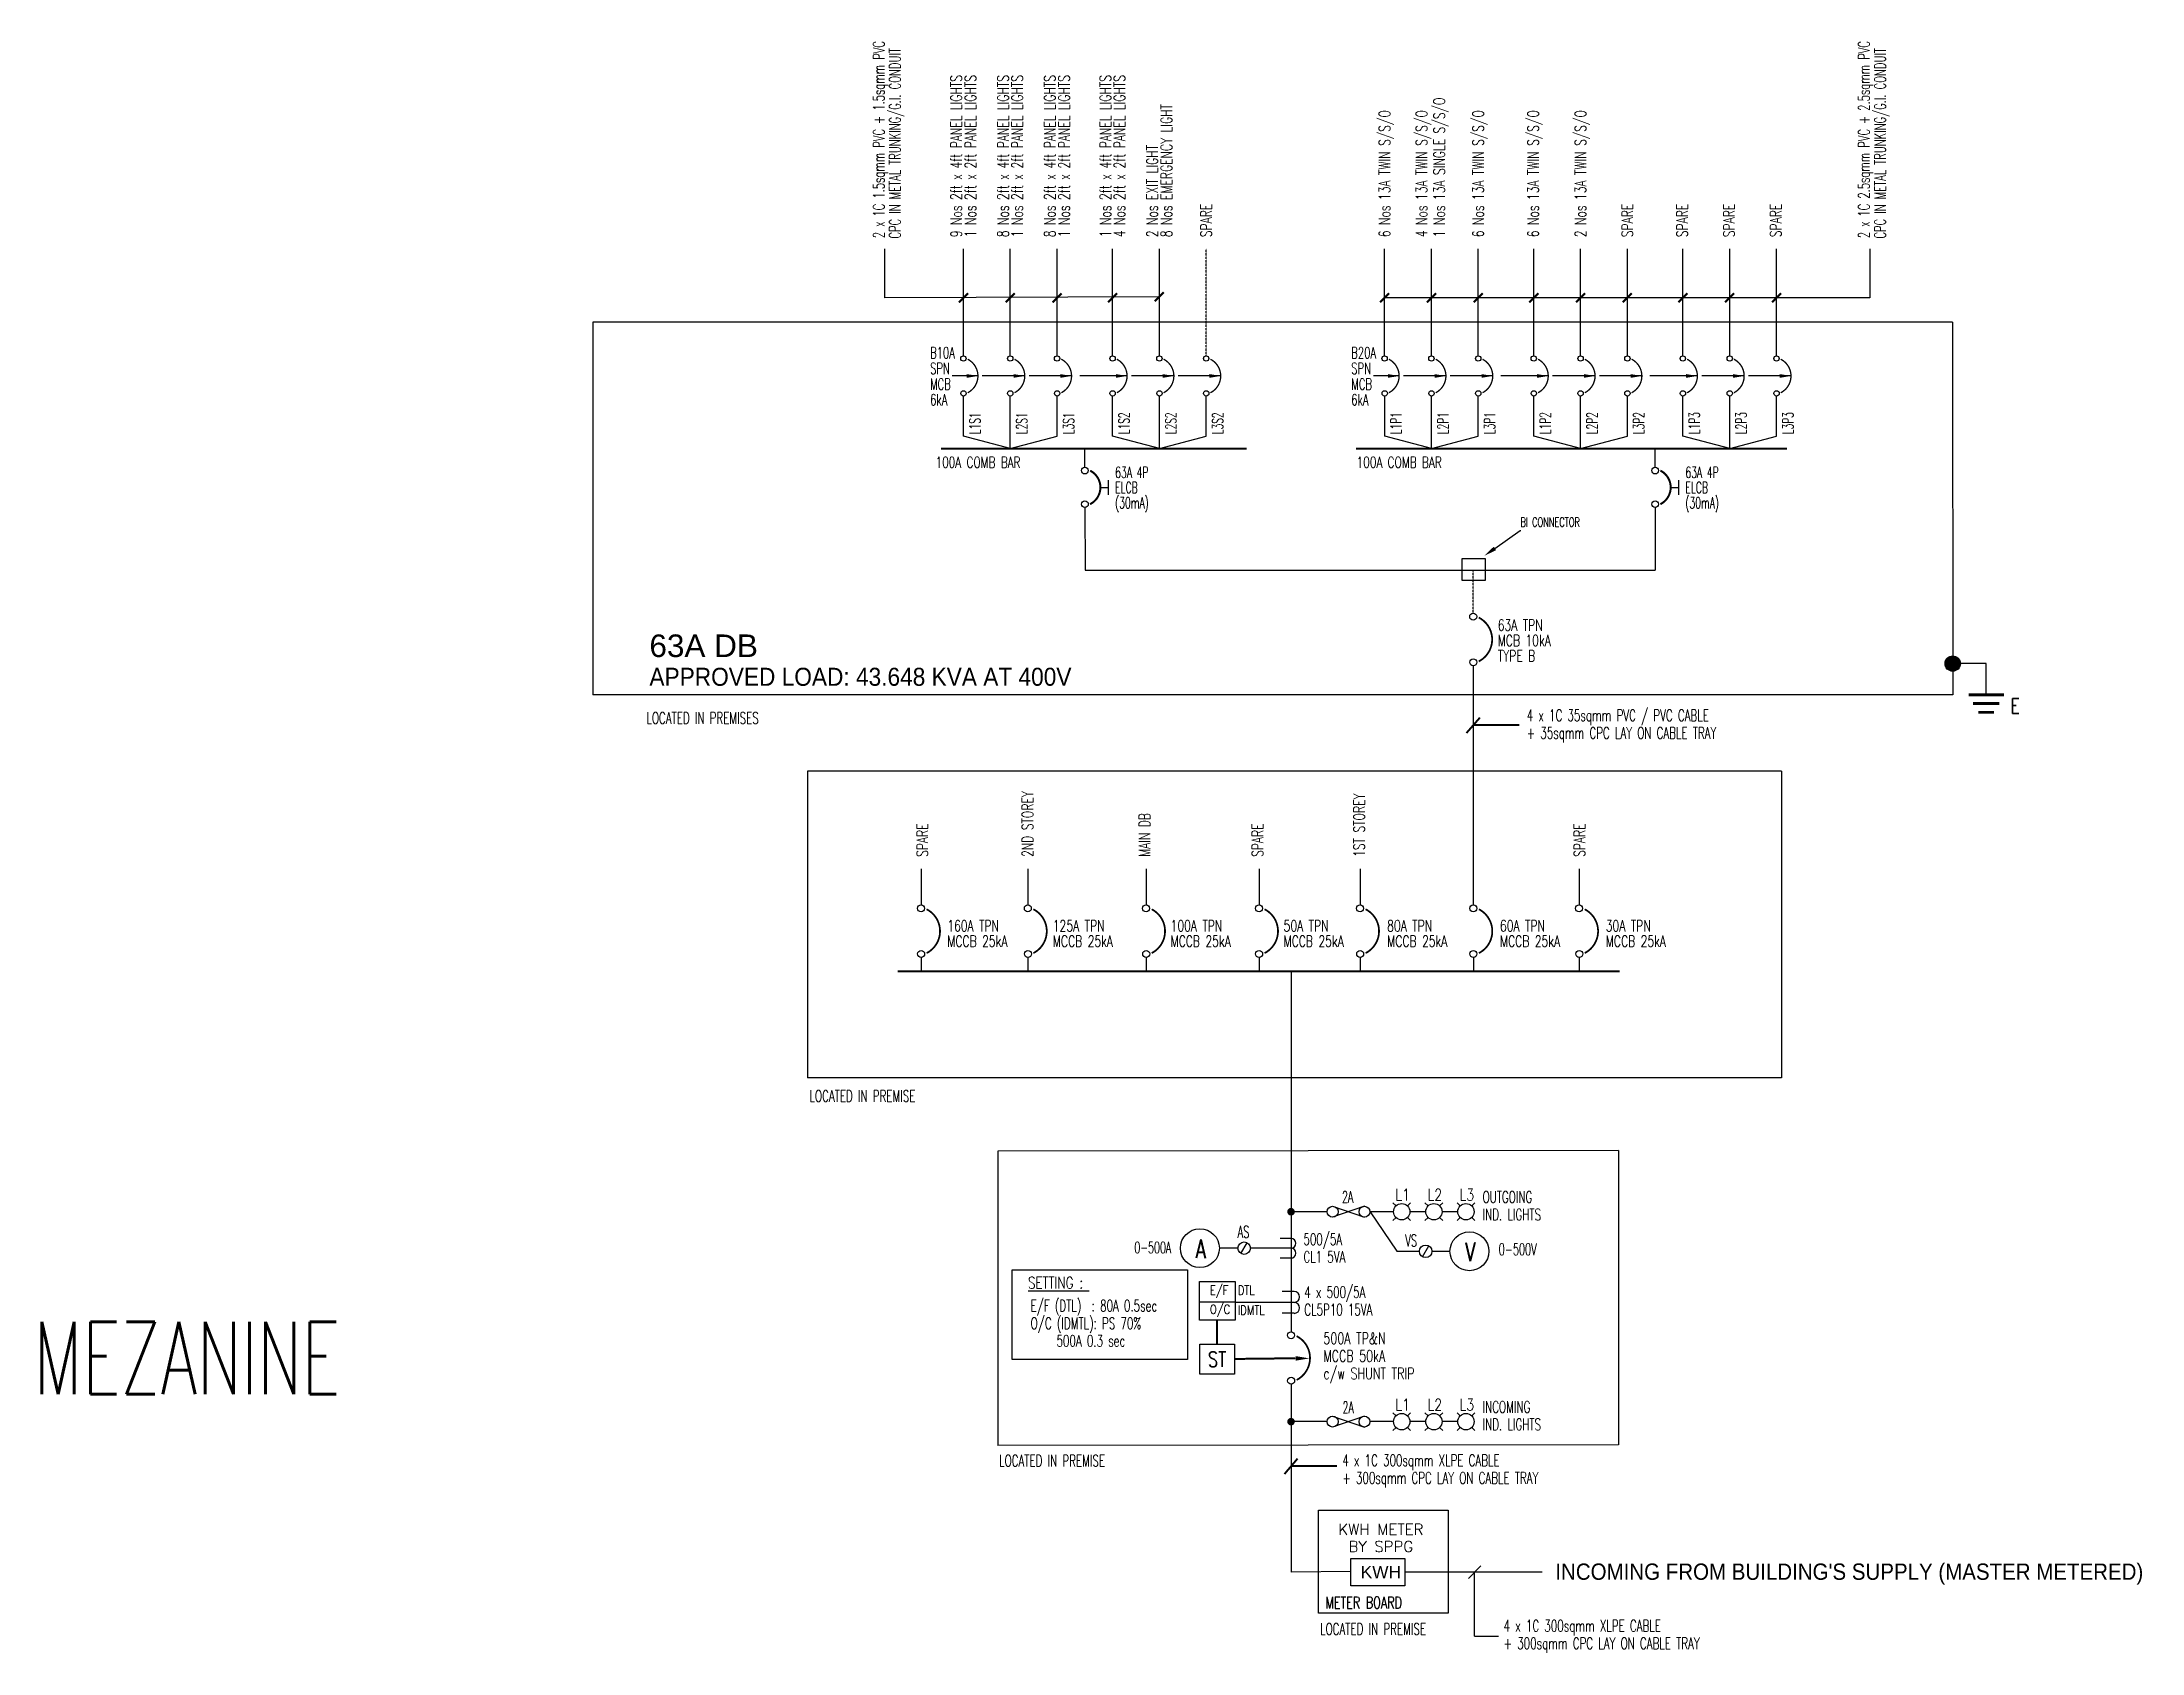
# Model space of a CAD drawing. Header units: millimetres. Extents: x 16251 to 284555, y 9213 to 36092.
# Drawn here: x 78651 to 111265, y 9213 to 34231 of the extents above; entities that cross this region are included whole.
import ezdxf
from ezdxf import colors
from ezdxf.entities.mleader import LeaderData, LeaderLine
from ezdxf.lldxf.tags import DXFTag
from ezdxf.math import Vec2, Vec3

# ---------------------------------------------------------------- set-up
doc = ezdxf.new("R2010")
doc.units = ezdxf.units.MM
doc.linetypes.add('DASHED', pattern=[0.75, 0.5, -0.25])
doc.linetypes.add('HIDDEN', pattern=[0.375, 0.25, -0.125])
for name, color, linetype in [('E-_-------_R-', 2, 'Continuous'), ('E-SLD-FRAME', 6, 'Continuous'), ('E-SLD-LEGENDF', 2, 'Continuous'), ('E-SLD-T1', 2, 'Continuous'), ('SLD', 2, 'Continuous'), ('SLD-LINE', 7, 'Continuous'), ('SLD-TXT', 7, 'Continuous'), ('TXT', 7, 'Continuous')]:
    doc.layers.add(name, color=color, linetype=linetype)
doc.styles.add('ARIAL', font='arial.ttf')
doc.styles.add('ROMANS', font='romans.shx', dxfattribs={"width": 0.8})
doc.styles.add('simplex', font='simplex.shx', dxfattribs={"width": 0.7})
doc.styles.add('SLD-TXT', font='romans.shx')
doc.styles.get("Standard").update_dxf_attribs({"font": 'arial.ttf'})
tags = doc.linetypes.add('CENTER', pattern=[2, 1.25, -0.25, 0.25, -0.25]).pattern_tags.tags
tags[10:11] = [DXFTag(74, 4), DXFTag(75, 0), DXFTag(340, '0'), DXFTag(46, 1.0), DXFTag(50, 0.0), DXFTag(44, 0.0), DXFTag(45, 0.0)]
tags[8:9] = [DXFTag(74, 4), DXFTag(75, 0), DXFTag(340, '0'), DXFTag(46, 1.0), DXFTag(50, 0.0), DXFTag(44, 0.0), DXFTag(45, 0.0)]
tags[6:7] = [DXFTag(74, 4), DXFTag(75, 0), DXFTag(340, '0'), DXFTag(46, 1.0), DXFTag(50, 0.0), DXFTag(44, 0.0), DXFTag(45, 0.0)]
tags[4:5] = [DXFTag(74, 4), DXFTag(75, 0), DXFTag(340, '0'), DXFTag(46, 1.0), DXFTag(50, 0.0), DXFTag(44, 0.0), DXFTag(45, 0.0)]
doc.dimstyles.new('A', dxfattribs={"dimtxt": 0.18, "dimasz": 150, "dimexe": 0.18, "dimexo": 0.0625, "dimgap": 0.09, "dimtad": 0, "dimtih": 1, "dimtoh": 1, "dimdec": 4, "dimzin": 0, "dimdsep": 46, "dimtxsty": 'Standard', "dimcen": 0.09, "dimadec": 0, "dimazin": 0, "dimtfac": 1, "dimtdec": 4, "dimtofl": 0, "dimtmove": 0, "dimatfit": 3, "dimfxl": 1, "dimtolj": 1, "dimtzin": 0, "dimarcsym": 0})

msp = doc.modelspace()

# ---------------------------------------------------------------- texts
at = {"color": 0, "linetype": 'ByBlock', "char_height": 170.59, "width": 7653.88, "attachment_point": 1, "line_spacing_factor": 0.890323, "style": 'ROMANS'}
for insert in [(92528, 27790), (99069, 27790)]:
    msp.add_mtext('{\\W0.7;100A COMB BAR}', dxfattribs=dict(at, insert=insert))
at = {"color": 0, "linetype": 'ByBlock', "lineweight": 40, "char_height": 175, "attachment_point": 1, "line_spacing_factor": 0.818814, "style": 'ROMANS'}
for s, insert, width in [('{\\W0.7;63A TPN \\PMCB 10kA \\PTYPE B}', (101260, 25264), 1118.38), ('{\\W0.7;160A TPN \\PMCCB 25kA }', (92711, 20594), 1276.49), ('{\\W0.7;125A TPN \\PMCCB 25kA }', (94350, 20594), 1276.49), ('{\\W0.7;100A TPN \\PMCCB 25kA }', (96179, 20594), 1276.49), ('{\\W0.7;50A TPN \\PMCCB 25kA }', (97934, 20594), 1276.49), ('{\\W0.7;80A TPN \\PMCCB 25kA }', (99543, 20594), 1276.49), ('{\\W0.7;60A TPN \\PMCCB 25kA }', (101294, 20594), 1276.49), ('{\\W0.7;30A TPN \\PMCCB 25kA }', (102938, 20594), 1276.49)]:
    msp.add_mtext(s, dxfattribs=dict(at, insert=insert, width=width))
at = {"color": 0, "insert": (99132, 10567), "char_height": 191.9, "width": 690.73, "attachment_point": 1, "style": 'ARIAL'}
msp.add_mtext('{\\W1;KWH}', dxfattribs=at)
at = {"layer": 'E-SLD-T1', "color": 7, "style": 'ROMANS', "width": 0.7}
msp.add_text('METER BOARD', height=181.55, dxfattribs=at).set_placement((98583, 9906))
at = {"layer": 'SLD-TXT', "style": 'SLD-TXT'}
for s, height, width, p in [('2 x 1C 1.5sqmm PVC + 1.5sqmm PVC', 175, 0.65, (91734, 31184)), ('CPC IN METAL TRUNKING/G.I. CONDUIT ', 175, 0.65, (91985, 31178)), ('2 x 1C 2.5sqmm PVC + 2.5sqmm PVC', 175, 0.65, (107034, 31184)), ('CPC IN METAL TRUNKING/G.I. CONDUIT ', 175, 0.65, (107285, 31178)), ('9 Nos 2ft x 4ft PANEL LIGHTS  ', 175, 0.7, (92938, 31199)), ('1 Nos 2ft x 2ft PANEL LIGHTS  ', 175, 0.7, (93158, 31199)), ('8 Nos 2ft x 4ft PANEL LIGHTS  ', 175, 0.7, (93665, 31199)), ('1 Nos 2ft x 2ft PANEL LIGHTS  ', 175, 0.7, (93885, 31199)), ('8 Nos 2ft x 4ft PANEL LIGHTS  ', 175, 0.7, (94392, 31199)), ('1 Nos 2ft x 2ft PANEL LIGHTS  ', 175, 0.7, (94612, 31199)), ('1 Nos 2ft x 4ft PANEL LIGHTS  ', 175, 0.7, (95254, 31199)), ('4 Nos 2ft x 2ft PANEL LIGHTS  ', 175, 0.7, (95474, 31199)), ('1 Nos 13A SINGLE S/S/O ', 175, 0.7, (100439, 31199)), ('8 Nos EMERGENCY LIGHT', 175, 0.7, (96201, 31199)), ('6 Nos 13A TWIN S/S/O ', 175, 0.7, (99590, 31199)), ('4 Nos 13A TWIN S/S/O ', 175, 0.7, (100165, 31199)), ('6 Nos 13A TWIN S/S/O ', 175, 0.7, (101044, 31199)), ('6 Nos 13A TWIN S/S/O ', 175, 0.7, (101898, 31199)), ('2 Nos 13A TWIN S/S/O ', 175, 0.7, (102633, 31199)), ('2 Nos EXIT LIGHT', 175, 0.7, (95981, 31199)), ('SPARE', 175, 0.7, (96819, 31199)), ('SPARE', 175, 0.7, (103360, 31199)), ('SPARE', 175, 0.7, (104212, 31199)), ('SPARE', 175, 0.7, (104939, 31199)), ('SPARE', 175, 0.7, (105665, 31199)), ('L1S1', 170.6, 0.6, (93225, 28140)), ('L2S1', 170.6, 0.6, (93952, 28140)), ('L3S1', 170.6, 0.6, (94679, 28140)), ('L1S2', 170.6, 0.6, (95541, 28140)), ('L2S2', 170.6, 0.6, (96268, 28140)), ('L3S2', 170.6, 0.6, (96995, 28140)), ('L1P1', 170.6, 0.6, (99766, 28140)), ('L2P1', 170.6, 0.6, (100493, 28140)), ('L3P1', 170.6, 0.6, (101220, 28140)), ('L1P2', 170.6, 0.6, (102082, 28140)), ('L2P2', 170.6, 0.6, (102809, 28140)), ('L3P2', 170.6, 0.6, (103536, 28140)), ('L1P3', 170.6, 0.6, (104398, 28140)), ('L2P3', 170.6, 0.6, (105125, 28140)), ('L3P3', 170.6, 0.6, (105852, 28140)), ('2ND STOREY', 175, 0.7, (94046, 21575)), ('1ST STOREY', 175, 0.7, (99195, 21575)), ('MAIN DB', 175, 0.7, (95863, 21575)), ('SPARE', 175, 0.7, (92411, 21575)), ('SPARE', 175, 0.7, (97618, 21575)), ('SPARE', 175, 0.7, (102616, 21575))]:
    msp.add_text(s, height=height, rotation=90, dxfattribs=dict(at, width=width)).set_placement(p)
for s, height, width, p in [('2A', 180, 0.6, (98841, 16205)), ('AS', 185.1, 0.6, (97221, 15660)), ('VS', 185.1, 0.6, (99824, 15527)), ('%%USETTING : ', 180, 0.75, (93965, 14873)), ('2A', 180, 0.6, (98849, 12938))]:
    msp.add_text(s, height=height, dxfattribs=dict(at, width=width)).set_placement(p)
at = {"layer": 'SLD-TXT', "attachment_point": 1, "style": 'SLD-TXT'}
for s, insert, char_height, width, line_spacing_factor in [('{\\W0.65;B10A \\PSPN\\PMCB\\P6kA}', (92444, 29493), 175, 669.59, 0.833333), ('{\\W0.65;B20A \\PSPN\\PMCB\\P6kA}', (98985, 29493), 175, 669.59, 0.833333), ('{\\W0.6;63A 4P\\PELCB \\P(30mA)}', (95318, 27636), 175, 2442.69, 0.810811), ('{\\W0.6;63A 4P\\PELCB \\P(30mA)}', (104174, 27636), 175, 2442.69, 0.810811), ('{\\W0.65;BI CONNECTOR}', (101614, 26847), 143.08, 3100.92, 0.908108), ('{\\W0.65;LOCATED IN PREMISES}', (88038, 23823), 180, 3901.15, 0.908108), ('{\\W0.65;4 x 1C 35sqmm PVC / PVC CABLE \\P+ 35sqmm CPC LAY ON CABLE TRAY\\W0.75; }', (101711, 23864), 180, 3901.15, 0.908108), ('{\\W0.75;E}', (109223, 24037), 234, 2960.08, 0.908108), ('{\\W0.65;LOCATED IN PREMISE}', (90571, 17953), 180, 3901.15, 0.908108), ('\\A1;{\\W0.65;OUTGOING \\PIND. LIGHTS}', (101024, 16385), 180, 2416.57, 0.908108), ('\\A1;{\\W0.65;500/5A\\PCL1 5VA}', (98242, 15728), 180, 2416.57, 0.908108), ('\\A1;{\\W0.6;0-500A}', (95616, 15601), 180, 2416.57, 0.908108), ('\\A1;{\\W0.6;0-500V}', (101275, 15575), 185.09, 2416.57, 0.908108), ('\\A1;{\\W0.65;E/F (DTL)  : 80A 0.5sec\\PO/C (IDMTL): PS 70%\\P     500A 0.3 sec}', (94006, 14696), 180, 2416.57, 0.908108), ('\\A1;{\\W0.65;4 x 500/5A\\PCL5P10 15VA}', (98256, 14907), 180, 2416.57, 0.908108), ('{\\W0.65;MEZANINE}', (78526, 14356), 1123.31, 6316.73, 0.908108), ('\\pxt8;{\\W0.7;500A TP&N \\P\\ptz;MCCB 50kA \\Pc/w SHUNT TRIP}', (98552, 14189), 180, 2416.57, 0.908108), ('\\A1;{\\W0.65;INCOMING\\PIND. LIGHTS}', (101024, 13125), 180, 2416.57, 0.908108), ('{\\W0.65;LOCATED IN PREMISE}', (93516, 12289), 180, 3901.15, 0.908108), ('{\\W0.65;4 x 1C 300sqmm XLPE CABLE \\P+ 300sqmm CPC LAY ON CABLE TRAY\\W0.75; }', (98847, 12295), 180, 3901.15, 0.908108), ('\\pxqc;KWH METER\\PBY SPPG', (98010, 11217), 169.71, 2869.67, 0.934884), ('{\\W0.65;LOCATED IN PREMISE}', (98501, 9677), 180, 3901.15, 0.908108), ('{\\W0.65;4 x 1C 300sqmm XLPE CABLE \\P+ 300sqmm CPC LAY ON CABLE TRAY\\W0.75; }', (101352, 9726), 180, 3901.15, 0.908108)]:
    msp.add_mtext(s, dxfattribs=dict(at, insert=insert, char_height=char_height, width=width, line_spacing_factor=line_spacing_factor))
at = {"layer": 'TXT', "style": 'simplex', "width": 0.8}
for s, p in [('L1', (99669, 16239)), ('L2', (100168, 16239)), ('L3', (100666, 16239)), ('L1', (99669, 12979)), ('L2', (100168, 12979)), ('L3', (100666, 12979))]:
    msp.add_text(s, height=180, dxfattribs=at).set_placement(p)
at = {"layer": 'TXT', "color": 3, "attachment_point": 1, "line_spacing_factor": 0.926797, "style": 'ARIAL'}
for s, insert, char_height, width in [('\\P63A DB', (88085, 25571), 350, 4520.12), ('{\\W0.9;\\PAPPROVED LOAD: 43.648 KVA AT 400V}', (88085, 24946), 280, 6727.75), ("\\pxqc;{\\W0.9;INCOMING FROM BUILDING'S SUPPLY (MASTER METERED)}", (101968, 10603), 253.13, 9503.29)]:
    msp.add_mtext(s, dxfattribs=dict(at, insert=insert, char_height=char_height, width=width))
at = {"layer": 'TXT', "line_spacing_factor": 0.818182, "style": 'simplex'}
for s, insert, char_height, width, attachment_point in [('\\A1;A ', (96726, 15635), 291.7, 4872.52, 3), ('\\A1;V', (100911, 15588), 291.7, 4872.52, 3), ('{\\W0.8;E/F }', (96789, 14918), 142.06, 2574.92, 1), ('{\\W0.8;DTL }', (97222, 14918), 142.06, 2574.92, 1), ('{\\W0.8;O/C }', (96789, 14622), 142.06, 2574.92, 1), ('{\\W0.8;IDMTL }', (97222, 14608), 142.06, 2574.92, 1), ('{\\W0.8;ST} ', (96758, 13891), 233.07, 4224.48, 1)]:
    msp.add_mtext(s, dxfattribs=dict(at, insert=insert, char_height=char_height, width=width, attachment_point=attachment_point))

# ---------------------------------------------------------------- blocks, each defined once
blk = doc.blocks.new('MCCB')
at = {"color": 7}
for centre in [(-1, 558), (0, 40)]:
    blk.add_circle(centre, 39.6, dxfattribs=at)
at = {"layer": 'E-SLD-LEGENDF', "color": 7, "const_width": 20}
blk.add_lwpolyline([(62, 49, 0.61125), (62, 548)], format="xyb", dxfattribs=at)
blk = doc.blocks.new('RCCB')
at = {"color": 7}
for centre in [(-1, 548), (0, 49)]:
    blk.add_circle(centre, 49.5, dxfattribs=at)
at = {"layer": 'E-SLD-LEGENDF', "color": 7}
blk.add_line((350, 190), (350, 408), dxfattribs=at)
at = {"layer": 'E-SLD-LEGENDF', "color": 7, "linetype": 'ByBlock'}
blk.add_line((230, 299), (350, 299), dxfattribs=at)
at = {"layer": 'E-SLD-LEGENDF', "color": 7, "const_width": 30}
blk.add_lwpolyline([(77, 49, 0.611384), (77, 548)], format="xyb", dxfattribs=at)

# ---------------------------------------------------------------- hatches: boundary and pattern name
at = {"layer": 'E-SLD-LEGENDF'}
h = msp.add_hatch(color=256, dxfattribs=at)
h.dxf.hatch_style = 1
edge = h.paths.add_edge_path()
edge.add_arc((108325, 24578), 119, 0, 360)

# ---------------------------------------------------------------- linework, layer by layer
for p, q in [((94850, 26028), (103707, 26028)), ((97184, 14659), (96630, 14660)), ((98976, 10480), (98050, 10470))]:
    msp.add_line(p, q)
at = {"linetype": 'DASHED'}
msp.add_line((100878, 25361), (100876, 26028), dxfattribs=at)
for points in [[(100700, 25876), (101071, 25876), (101071, 26204), (100700, 26204)], [(93718, 15166), (96442, 15166), (96442, 13770), (93718, 13770)]]:
    msp.add_lwpolyline(points, close=True)
at = {"color": 3}
msp.add_lwpolyline([(98976, 10679), (99818, 10679), (99818, 10258), (98976, 10258)], close=True, dxfattribs=at)
msp.add_lwpolyline([(101949, 10468), (99818, 10468)])
at = {"color": 7}
for points in [[(100997, 10565), (100804, 10371)], [(100900, 9473), (100900, 10468)]]:
    msp.add_lwpolyline(points, dxfattribs=at)
at = {"layer": 'E-_-------_R-', "color": 0, "lineweight": 40}
for p, q in [((100777, 23505), (100980, 23742)), ((101591, 23624), (100878, 23624)), ((97947, 11997), (98151, 12234)), ((98761, 12115), (98049, 12115))]:
    msp.add_line(p, q, dxfattribs=at)
at = {"layer": 'E-_-------_R-', "color": 0, "linetype": 'HIDDEN', "lineweight": 40, "ltscale": 10}
for points in [[(96904, 14009), (96904, 14381)], [(98119, 13788), (97173, 13777)]]:
    msp.add_lwpolyline(points, dxfattribs=at)
at = {"layer": 'E-SLD-FRAME', "color": 7, "linetype": 'CENTER', "ltscale": 1.5}
for p, q in [((108324, 29880), (87205, 29880)), ((87205, 29880), (87205, 24095)), ((108324, 29880), (108325, 24095)), ((108325, 24095), (87205, 24095)), ((105665, 22910), (90540, 22910)), ((90540, 22910), (90540, 18143)), ((105665, 22910), (105665, 18143)), ((105665, 18143), (90540, 18143)), ((103137, 17018), (93495, 17006)), ((93495, 17006), (93495, 12434)), ((103137, 17018), (103137, 12447)), ((103137, 12447), (93495, 12434))]:
    msp.add_line(p, q, dxfattribs=at)
msp.add_lwpolyline([(98474, 11432), (100491, 11432), (100491, 9830), (98474, 9830)], close=True, dxfattribs=at)
at = {"layer": 'E-SLD-LEGENDF'}
for p, q in [((108846, 24578), (108325, 24578)), ((108846, 24095), (108846, 24578))]:
    msp.add_line(p, q, dxfattribs=at)
for points, const_width in [([(108571, 24095), (109120, 24095)], 45.7), ([(108640, 23958), (109051, 23958)], 45.7), ([(108722, 23821), (108969, 23821)], 41.1)]:
    msp.add_lwpolyline(points, dxfattribs=dict(at, const_width=const_width))
msp.add_circle((108325, 24578), 119, dxfattribs=at)
at = {"layer": 'SLD', "color": 7}
for p, q in [((91737, 31018), (91737, 30259)), ((107036, 31018), (107036, 30259)), ((96005, 30275), (91737, 30259)), ((107036, 30259), (99503, 30259))]:
    msp.add_line(p, q, dxfattribs=at)
at = {"layer": 'SLD', "const_width": 33}
for points in [[(92615, 27916), (97362, 27916)], [(99058, 27916), (105753, 27916)], [(91942, 19798), (103155, 19798)]]:
    msp.add_lwpolyline(points, dxfattribs=at)
at = {"layer": 'SLD-LINE', "linetype": 'ByBlock'}
for p, q in [((92962, 29357), (92962, 31018)), ((93689, 29357), (93689, 31018)), ((94416, 29357), (94416, 31018)), ((95278, 29357), (95278, 31018)), ((96005, 29357), (96005, 31018)), ((99503, 29357), (99503, 31018)), ((100230, 29357), (100230, 31018)), ((100957, 29357), (100957, 31018)), ((101819, 29357), (101819, 31018)), ((102546, 29357), (102546, 31018)), ((103273, 29357), (103273, 31018)), ((104135, 29357), (104135, 31018)), ((104862, 29357), (104862, 31018)), ((105589, 29357), (105589, 31018)), ((94848, 27627), (94848, 27916)), ((103705, 27627), (103705, 27916))]:
    msp.add_line(p, q, dxfattribs=at)
at = {"layer": 'SLD-LINE', "linetype": 'DASHED'}
msp.add_line((96732, 29357), (96732, 31018), dxfattribs=at)
at = {"layer": 'SLD-LINE'}
for p, q in [((92963, 28110), (92963, 28733)), ((93690, 27916), (93690, 28733)), ((94417, 28110), (94417, 28733)), ((95279, 28110), (95279, 28733)), ((96006, 27916), (96006, 28733)), ((96733, 28110), (96733, 28733)), ((99504, 28110), (99504, 28733)), ((100231, 27916), (100231, 28733)), ((100958, 28110), (100958, 28733)), ((101820, 28110), (101820, 28733)), ((102547, 27916), (102547, 28733)), ((103274, 28110), (103274, 28733)), ((104136, 28110), (104136, 28733)), ((104863, 27916), (104863, 28733)), ((105590, 28110), (105590, 28733)), ((93690, 27916), (92963, 28110)), ((93690, 27916), (94417, 28110)), ((96006, 27916), (95279, 28110)), ((96006, 27916), (96733, 28110)), ((100231, 27916), (99504, 28110)), ((100231, 27916), (100958, 28110)), ((102547, 27916), (101820, 28110)), ((102547, 27916), (103274, 28110)), ((104863, 27916), (104136, 28110)), ((104863, 27916), (105590, 28110))]:
    msp.add_line(p, q, dxfattribs=at)
at = {"layer": 'SLD-TXT', "color": 7}
msp.add_line((100900, 9473), (101272, 9473), dxfattribs=at)
at = {"layer": 'SLD-TXT', "const_width": 33.1}
for points in [[(92892, 30189), (93033, 30329)], [(93619, 30189), (93759, 30329)], [(94346, 30189), (94486, 30329)], [(95208, 30189), (95349, 30329)], [(95935, 30205), (96075, 30345)], [(99433, 30189), (99574, 30329)], [(100160, 30189), (100300, 30329)], [(100887, 30189), (101027, 30329)], [(101749, 30189), (101890, 30329)], [(102476, 30189), (102616, 30329)], [(103203, 30189), (103343, 30329)], [(104065, 30189), (104206, 30329)], [(104792, 30189), (104932, 30329)], [(105519, 30189), (105659, 30329)]]:
    msp.add_lwpolyline(points, dxfattribs=at)
at = {"layer": 'TXT', "color": 7}
for p, q in [((94849, 27003), (94850, 26028)), ((103706, 27003), (103707, 26028)), ((100880, 24545), (100880, 20831)), ((92305, 21389), (92305, 20831)), ((93963, 21389), (93963, 20831)), ((95800, 21389), (95800, 20831)), ((97554, 21389), (97554, 20831)), ((99123, 21389), (99123, 20831)), ((102524, 21389), (102524, 20831)), ((92305, 20015), (92305, 19798)), ((93963, 20015), (93963, 19798)), ((95800, 20015), (95800, 19798)), ((97554, 20015), (97554, 19798)), ((99123, 20015), (99123, 19798)), ((100882, 20015), (100882, 19798)), ((102525, 20015), (102525, 19798)), ((98050, 19798), (98051, 14202)), ((98051, 13386), (98050, 10470))]:
    msp.add_line(p, q, dxfattribs=at)
at = {"layer": 'TXT'}
for p, q in [((98612, 16066), (98050, 16066)), ((99190, 16150), (98696, 15981)), ((98696, 16150), (99190, 15981)), ((99643, 16066), (99275, 16066)), ((99278, 16066), (99695, 15452)), ((100141, 16066), (99896, 16066)), ((100640, 16066), (100394, 16066)), ((97224, 15500), (96936, 15500)), ((97272, 15416), (97369, 15583)), ((98050, 15500), (97418, 15500)), ((99695, 15452), (100044, 15452)), ((100093, 15368), (100190, 15536)), ((100238, 15452), (100518, 15452)), ((98098, 14658), (97184, 14658)), ((98612, 12806), (98050, 12806)), ((99190, 12890), (98696, 12722)), ((98696, 12890), (99190, 12722)), ((99643, 12806), (99275, 12806)), ((100141, 12806), (99896, 12806)), ((100640, 12806), (100394, 12806))]:
    msp.add_line(p, q, dxfattribs=at)
at = {"layer": 'TXT', "color": 3}
for p, q in [((99632, 16204), (99680, 16155)), ((99859, 16155), (99907, 16204)), ((100130, 16204), (100178, 16155)), ((100357, 16155), (100405, 16204)), ((100629, 16204), (100677, 16155)), ((100856, 16155), (100904, 16204)), ((99632, 15928), (99680, 15976)), ((99859, 15976), (99907, 15928)), ((100130, 15928), (100178, 15976)), ((100357, 15976), (100405, 15928)), ((100629, 15928), (100677, 15976)), ((100856, 15976), (100904, 15928)), ((99632, 12944), (99680, 12896)), ((99859, 12896), (99907, 12944)), ((100130, 12944), (100178, 12896)), ((100357, 12896), (100405, 12944)), ((100629, 12944), (100677, 12896)), ((100856, 12896), (100904, 12944)), ((99632, 12668), (99680, 12717)), ((99859, 12717), (99907, 12668)), ((100130, 12668), (100178, 12717)), ((100357, 12717), (100405, 12668)), ((100629, 12668), (100677, 12717)), ((100856, 12717), (100904, 12668))]:
    msp.add_line(p, q, dxfattribs=at)
at = {"layer": 'TXT', "color": 5}
for p, q in [((98050, 15652), (97881, 15652)), ((98050, 15347), (97881, 15347)), ((98098, 14828), (97911, 14828)), ((98098, 14489), (97911, 14489))]:
    msp.add_line(p, q, dxfattribs=at)
at = {"layer": 'TXT', "const_width": 58.3}
for points in [[(98020, 16066, 1), (98079, 16066, 1)], [(98020, 12806, 1), (98079, 12806, 1)]]:
    msp.add_lwpolyline(points, format="xyb", close=True, dxfattribs=at)
at = {"layer": 'TXT', "color": 5}
for points in [[(97184, 14980), (97184, 14380), (96630, 14380), (96630, 14980)], [(96635, 14009), (97173, 14009), (97173, 13546), (96635, 13546)]]:
    msp.add_lwpolyline(points, close=True, dxfattribs=at)
at = {"layer": 'TXT', "color": 3}
for centre, radius in [((98696, 16066), 84.4), ((99190, 16066), 84.4), ((99769, 16066), 127), ((100268, 16066), 127), ((100766, 16066), 127), ((98696, 12806), 84.4), ((99190, 12806), 84.4), ((99769, 12806), 127), ((100268, 12806), 127), ((100766, 12806), 127)]:
    msp.add_circle(centre, radius, dxfattribs=at)
at = {"layer": 'TXT', "color": 5}
for centre, radius in [((96634, 15500), 302), ((100820, 15452), 302), ((97321, 15500), 96.9), ((100141, 15452), 96.9)]:
    msp.add_circle(centre, radius, dxfattribs=at)
for centre, radius in [((98050, 15576), 76.4), ((98050, 15423), 76.4), ((98098, 14743), 84.9), ((98098, 14573), 84.9)]:
    msp.add_arc(centre, radius, 270, 90, dxfattribs=at)
at = {"layer": 'TXT', "linetype": 'DASHED'}
msp.add_solid([(98119, 13824), (98334, 13788), (98119, 13753)], dxfattribs=at)

# ---------------------------------------------------------------- block references
at = {"layer": 'E-SLD-LEGENDF', "linetype": 'ByBlock', "xscale": 1.043890447483075, "yscale": 1.043890447483075, "zscale": 1.043890447483075}
for p in [(94849, 27003), (103706, 27003)]:
    msp.add_blockref('RCCB', p, dxfattribs=at)
at = {"layer": 'SLD', "lineweight": -3}
for p, xscale, yscale, zscale in [((92963, 28733), 1.043890447483075, 1.043890447483075, 1.043890447483075), ((93690, 28733), 1.043890447483075, 1.043890447483075, 1.043890447483075), ((94417, 28733), 1.043890447483075, 1.043890447483075, 1.043890447483075), ((95279, 28733), 1.043890447483075, 1.043890447483075, 1.043890447483075), ((96006, 28733), 1.043890447483075, 1.043890447483075, 1.043890447483075), ((96733, 28733), 1.043890447483075, 1.043890447483075, 1.043890447483075), ((99504, 28733), 1.043890447483075, 1.043890447483075, 1.043890447483075), ((100231, 28733), 1.043890447483075, 1.043890447483075, 1.043890447483075), ((100958, 28733), 1.043890447483075, 1.043890447483075, 1.043890447483075), ((101820, 28733), 1.043890447483075, 1.043890447483075, 1.043890447483075), ((102547, 28733), 1.043890447483075, 1.043890447483075, 1.043890447483075), ((103274, 28733), 1.043890447483075, 1.043890447483075, 1.043890447483075), ((104136, 28733), 1.043890447483075, 1.043890447483075, 1.043890447483075), ((104863, 28733), 1.043890447483075, 1.043890447483075, 1.043890447483075), ((105590, 28733), 1.043890447483075, 1.043890447483075, 1.043890447483075), ((100880, 24545), 1.365952055823138, 1.365952055823138, 1.365952055823138), ((92305, 20015), 1.365952055823138, 1.365952055823138, 1.365952055823138), ((93963, 20015), 1.365952055823138, 1.365952055823138, 1.365952055823138), ((95800, 20015), 1.365952055823138, 1.365952055823138, 1.365952055823138), ((97554, 20015), 1.365952055823138, 1.365952055823138, 1.365952055823138), ((99123, 20015), 1.365952055823138, 1.365952055823138, 1.365952055823138), ((100882, 20015), 1.365952055823138, 1.365952055823138, 1.365952055823138), ((102525, 20015), 1.365952055823138, 1.365952055823138, 1.365952055823138), ((98051, 13386), 1.365952055823138, 1.365952055823138, 1.365952055823138)]:
    msp.add_blockref('MCCB', p, dxfattribs=dict(at, xscale=xscale, yscale=yscale, zscale=zscale))

msp.set_redraw_order([(e.dxf.handle, doc.entitydb.next_handle()) for e in msp.query("TEXT MTEXT ATTDEF DIMENSION ARC_DIMENSION")])  # texts and dimensions are drawn at this point

# ---------------------------------------------------------------- leaders
ml = msp.add_multileader_mtext('Standard')
ml.set_content('', color=256)
ml.set_leader_properties()
ml.build(insert=Vec2(0, 0))
ml.multileader.update_dxf_attribs({"arrow_head_size": 200})
ctx = ml.context
ctx.base_point, ctx.arrow_head_size, ctx.plane_origin = Vec3(101618, 26644), 200, Vec3(101052, 26252)
notes = []
notes.append((ctx, [(0, (1, 1, 0), (101610, 26644), (1, 0), 8, [(0, [(101052, 26252)], 0, [])])]))
ctx.mtext.insert, ctx.mtext.flow_direction = Vec3(101620, 26646), 5
at = {"layer": 'SLD-TXT'}
for points in [[(93188, 29045), (92788, 29045)], [(93915, 29045), (93255, 29045)], [(94642, 29045), (93982, 29045)], [(95504, 29045), (94768, 29045)], [(96231, 29045), (95571, 29045)], [(96958, 29045), (96298, 29045)], [(99729, 29045), (99329, 29045)], [(100456, 29045), (99796, 29045)], [(101183, 29045), (100523, 29045)], [(102045, 29045), (101308, 29045)], [(102772, 29045), (102112, 29045)], [(103499, 29045), (102839, 29045)], [(104361, 29045), (103624, 29045)], [(105088, 29045), (104428, 29045)], [(105815, 29045), (105155, 29045)]]:
    msp.add_leader(points, dimstyle='A', override={"dimasz": 175, "dimgap": 0.09, "dimtad": 0}, dxfattribs=at)
for ctx, leaders in notes:
    for number, flags, end, landing, length, lines in leaders:
        leader = LeaderData()
        leader.index, (leader.has_last_leader_line, leader.has_dogleg_vector, leader.attachment_direction) = number, flags
        leader.last_leader_point, leader.dogleg_vector, leader.dogleg_length = Vec3(end), Vec3(landing), length
        for number, points, colour, breaks in lines:
            line = LeaderLine()
            line.index, line.vertices, line.color, line.breaks = number, Vec3.list(points), colors.encode_raw_color(colour), breaks
            leader.lines.append(line)
        ctx.leaders.append(leader)

doc.saveas('drawing.dxf')
